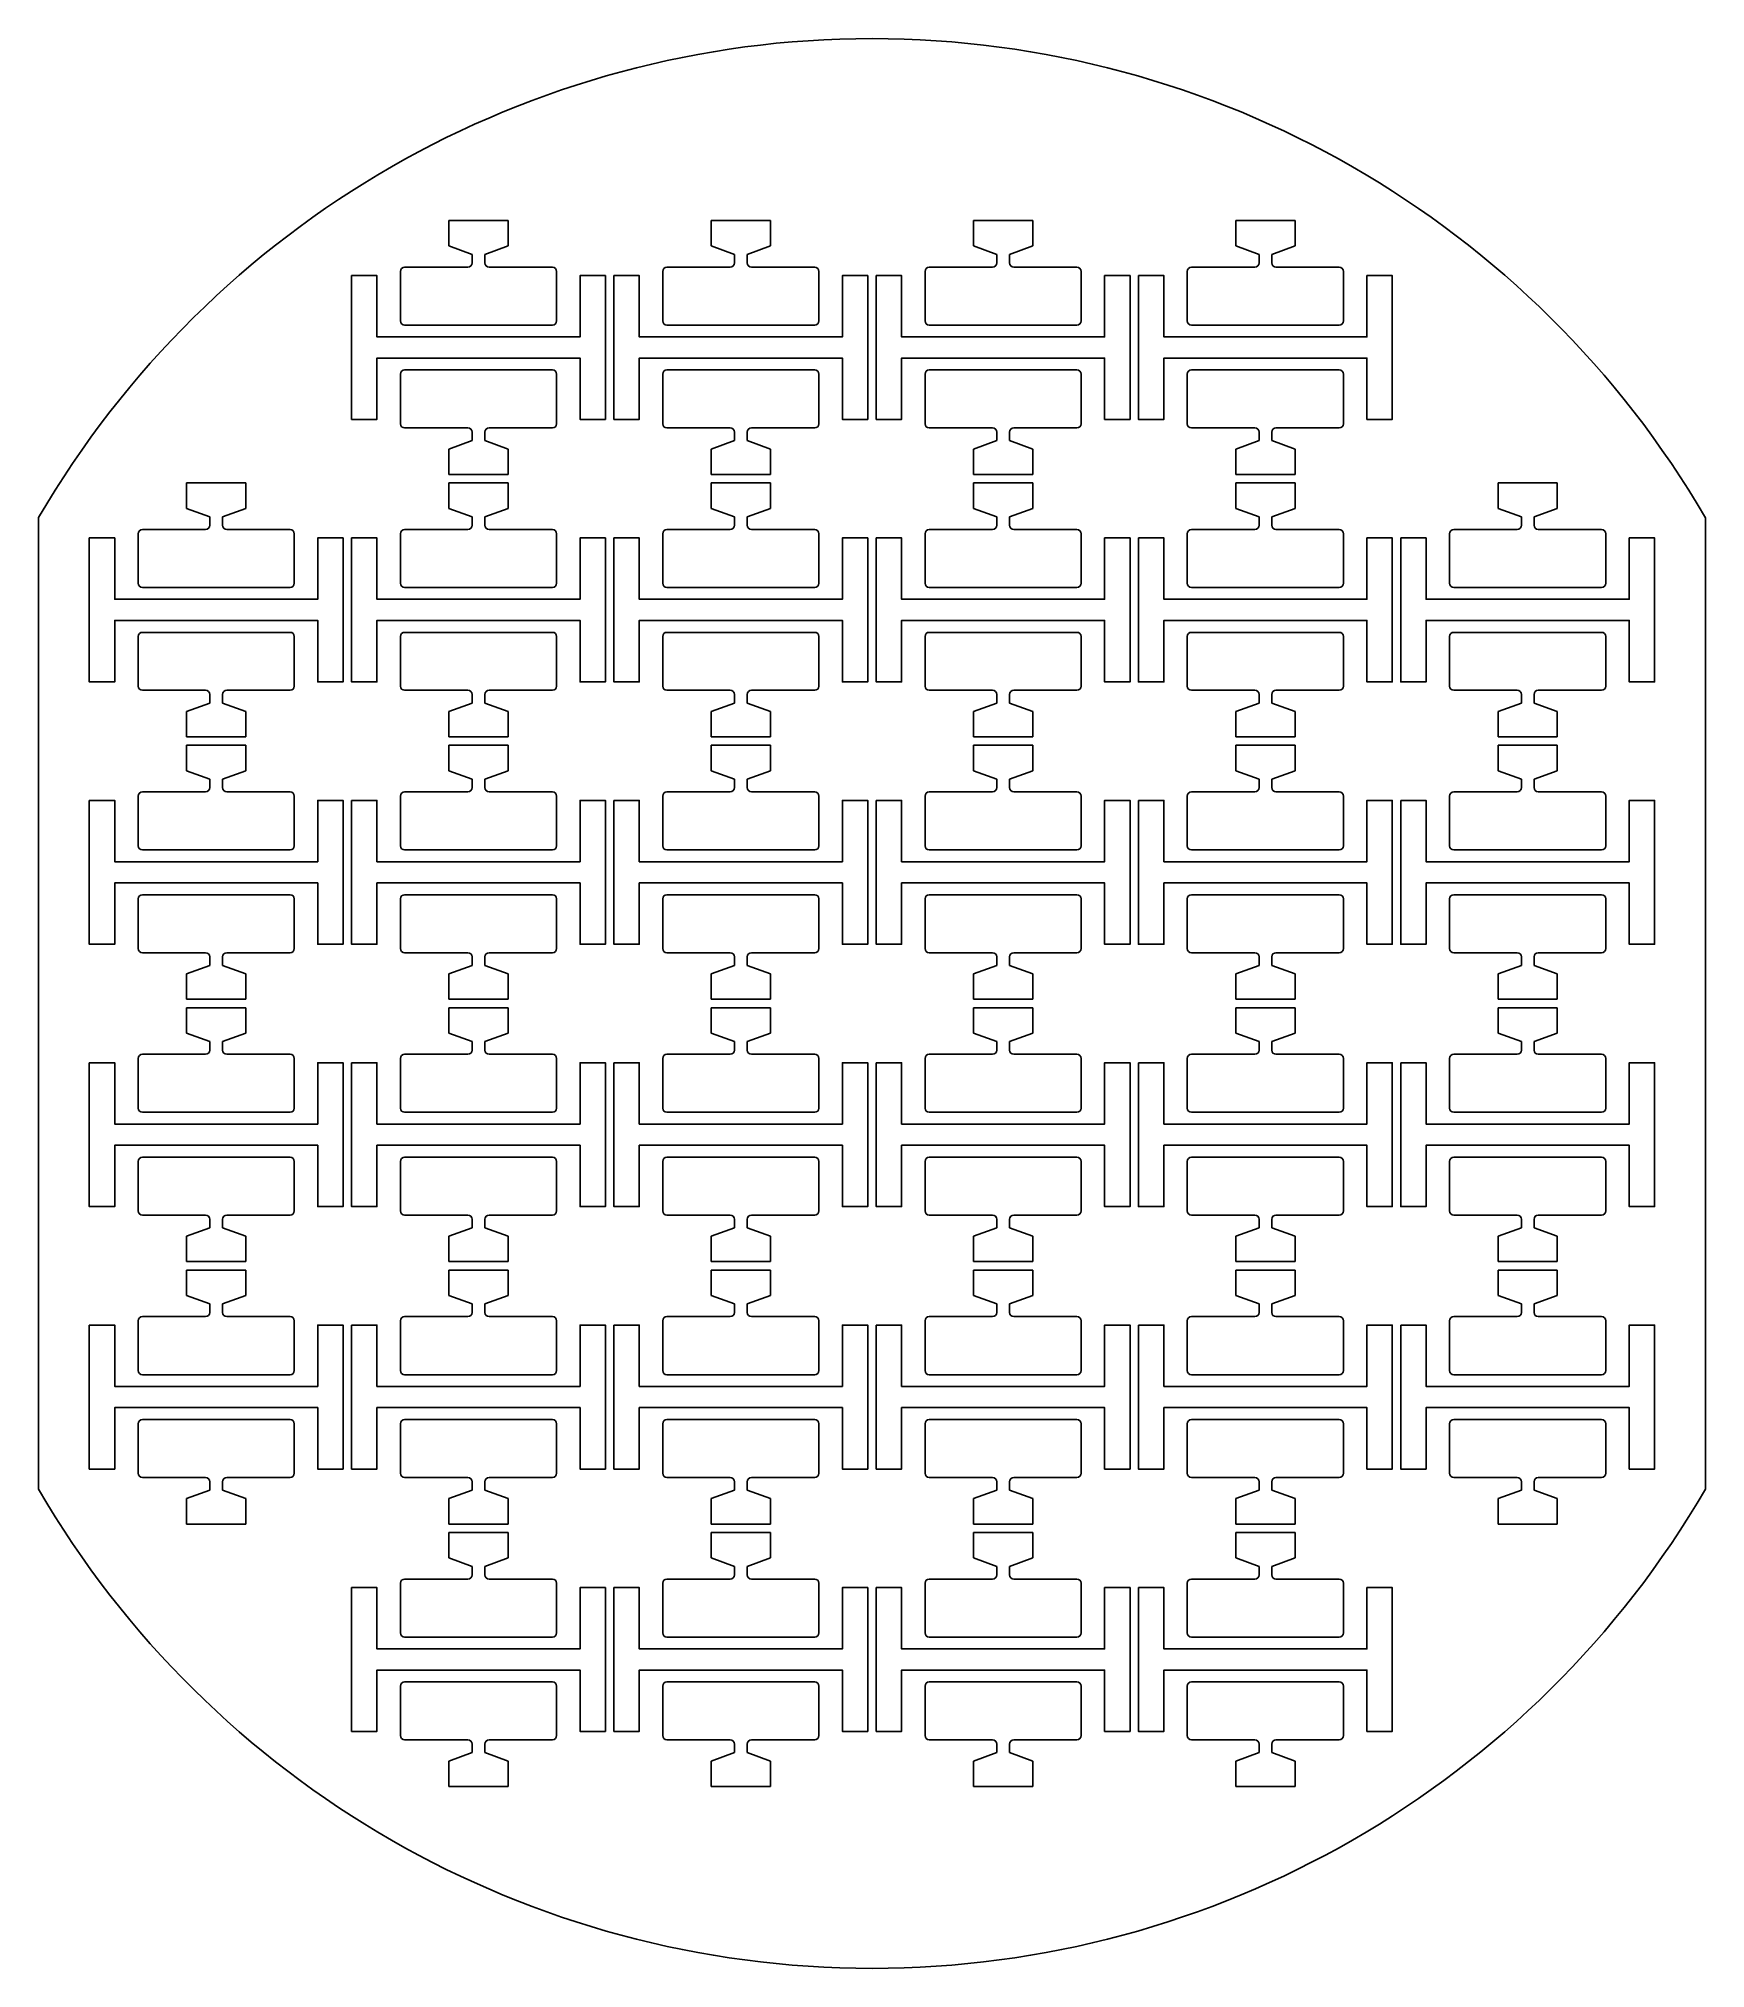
# Model space of a CAD drawing. Header units: millimetres. Extents: x 2005 to 2202, y 1694 to 1922.
import ezdxf

# ---------------------------------------------------------------- set-up
doc = ezdxf.new("R2010")
doc.units = ezdxf.units.MM
doc.layers.add('evap_stencil', color=1, linetype='Continuous')

msp = doc.modelspace()

# ---------------------------------------------------------------- linework, layer by layer
at = {"layer": 'evap_stencil'}
for p, q in [((2060.89, 1900.23), (2053.89, 1900.23)), ((2053.89, 1900.23), (2053.89, 1897.23)), ((2060.89, 1897.23), (2060.89, 1900.23)), ((2091.89, 1900.23), (2084.89, 1900.23)), ((2084.89, 1900.23), (2084.89, 1897.23)), ((2091.89, 1897.23), (2091.89, 1900.23)), ((2122.89, 1900.23), (2115.89, 1900.23)), ((2115.89, 1900.23), (2115.89, 1897.23)), ((2122.89, 1897.23), (2122.89, 1900.23)), ((2153.89, 1900.23), (2146.89, 1900.23)), ((2146.89, 1900.23), (2146.89, 1897.23)), ((2153.89, 1897.23), (2153.89, 1900.23)), ((2053.89, 1897.23), (2056.64, 1896.23)), ((2060.89, 1897.23), (2058.14, 1896.23)), ((2084.89, 1897.23), (2087.64, 1896.23)), ((2091.89, 1897.23), (2089.14, 1896.23)), ((2115.89, 1897.23), (2118.64, 1896.23)), ((2122.89, 1897.23), (2120.14, 1896.23)), ((2146.89, 1897.23), (2149.64, 1896.23)), ((2153.89, 1897.23), (2151.14, 1896.23)), ((2056.14, 1894.73), (2048.66, 1894.73)), ((2056.64, 1895.23), (2056.64, 1896.23)), ((2058.14, 1895.23), (2058.14, 1896.23)), ((2066.12, 1894.73), (2058.64, 1894.73)), ((2087.14, 1894.73), (2079.66, 1894.73)), ((2087.64, 1895.23), (2087.64, 1896.23)), ((2089.14, 1895.23), (2089.14, 1896.23)), ((2097.12, 1894.73), (2089.64, 1894.73)), ((2118.14, 1894.73), (2110.66, 1894.73)), ((2118.64, 1895.23), (2118.64, 1896.23)), ((2120.14, 1895.23), (2120.14, 1896.23)), ((2128.12, 1894.73), (2120.64, 1894.73)), ((2149.14, 1894.73), (2141.66, 1894.73)), ((2149.64, 1895.23), (2149.64, 1896.23)), ((2151.14, 1895.23), (2151.14, 1896.23)), ((2159.12, 1894.73), (2151.64, 1894.73)), ((2048.16, 1894.23), (2048.16, 1888.37)), ((2066.62, 1894.23), (2066.62, 1888.37)), ((2079.16, 1894.23), (2079.16, 1888.37)), ((2097.62, 1894.23), (2097.62, 1888.37)), ((2110.16, 1894.23), (2110.16, 1888.37)), ((2128.62, 1894.23), (2128.62, 1888.37)), ((2141.16, 1894.23), (2141.16, 1888.37)), ((2159.62, 1894.23), (2159.62, 1888.37)), ((2066.12, 1887.87), (2048.66, 1887.87)), ((2097.12, 1887.87), (2079.66, 1887.87)), ((2128.12, 1887.87), (2110.66, 1887.87)), ((2159.12, 1887.87), (2141.66, 1887.87)), ((2048.16, 1876.23), (2048.16, 1882.08)), ((2048.66, 1882.58), (2066.12, 1882.58)), ((2066.62, 1876.23), (2066.62, 1882.08)), ((2079.16, 1876.23), (2079.16, 1882.08)), ((2079.66, 1882.58), (2097.12, 1882.58)), ((2097.62, 1876.23), (2097.62, 1882.08)), ((2110.16, 1876.23), (2110.16, 1882.08)), ((2110.66, 1882.58), (2128.12, 1882.58)), ((2128.62, 1876.23), (2128.62, 1882.08)), ((2141.16, 1876.23), (2141.16, 1882.08)), ((2141.66, 1882.58), (2159.12, 1882.58)), ((2159.62, 1876.23), (2159.62, 1882.08)), ((2048.66, 1875.73), (2056.14, 1875.73)), ((2053.89, 1873.23), (2056.64, 1874.23)), ((2056.64, 1875.23), (2056.64, 1874.23)), ((2058.14, 1875.23), (2058.14, 1874.23)), ((2060.89, 1873.23), (2058.14, 1874.23)), ((2058.64, 1875.73), (2066.12, 1875.73)), ((2079.66, 1875.73), (2087.14, 1875.73)), ((2084.89, 1873.23), (2087.64, 1874.23)), ((2087.64, 1875.23), (2087.64, 1874.23)), ((2089.14, 1875.23), (2089.14, 1874.23)), ((2091.89, 1873.23), (2089.14, 1874.23)), ((2089.64, 1875.73), (2097.12, 1875.73)), ((2110.66, 1875.73), (2118.14, 1875.73)), ((2115.89, 1873.23), (2118.64, 1874.23)), ((2118.64, 1875.23), (2118.64, 1874.23)), ((2120.14, 1875.23), (2120.14, 1874.23)), ((2122.89, 1873.23), (2120.14, 1874.23)), ((2120.64, 1875.73), (2128.12, 1875.73)), ((2141.66, 1875.73), (2149.14, 1875.73)), ((2146.89, 1873.23), (2149.64, 1874.23)), ((2149.64, 1875.23), (2149.64, 1874.23)), ((2151.14, 1875.23), (2151.14, 1874.23)), ((2153.89, 1873.23), (2151.14, 1874.23)), ((2151.64, 1875.73), (2159.12, 1875.73)), ((2053.89, 1870.23), (2053.89, 1873.23)), ((2060.89, 1873.23), (2060.89, 1870.23)), ((2084.89, 1870.23), (2084.89, 1873.23)), ((2091.89, 1873.23), (2091.89, 1870.23)), ((2115.89, 1870.23), (2115.89, 1873.23)), ((2122.89, 1873.23), (2122.89, 1870.23)), ((2146.89, 1870.23), (2146.89, 1873.23)), ((2153.89, 1873.23), (2153.89, 1870.23)), ((2060.89, 1870.23), (2053.89, 1870.23)), ((2091.89, 1870.23), (2084.89, 1870.23)), ((2122.89, 1870.23), (2115.89, 1870.23)), ((2153.89, 1870.23), (2146.89, 1870.23)), ((2029.89, 1869.23), (2022.89, 1869.23)), ((2022.89, 1869.23), (2022.89, 1866.23)), ((2029.89, 1866.23), (2029.89, 1869.23)), ((2060.89, 1869.23), (2053.89, 1869.23)), ((2053.89, 1869.23), (2053.89, 1866.23)), ((2060.89, 1866.23), (2060.89, 1869.23)), ((2091.89, 1869.23), (2084.89, 1869.23)), ((2084.89, 1869.23), (2084.89, 1866.23)), ((2091.89, 1866.23), (2091.89, 1869.23)), ((2122.89, 1869.23), (2115.89, 1869.23)), ((2115.89, 1869.23), (2115.89, 1866.23)), ((2122.89, 1866.23), (2122.89, 1869.23)), ((2153.89, 1869.23), (2146.89, 1869.23)), ((2146.89, 1869.23), (2146.89, 1866.23)), ((2153.89, 1866.23), (2153.89, 1869.23)), ((2184.89, 1869.23), (2177.89, 1869.23)), ((2177.89, 1869.23), (2177.89, 1866.23)), ((2184.89, 1866.23), (2184.89, 1869.23)), ((2005.39, 1750.33), (2005.39, 1865.13)), ((2022.89, 1866.23), (2025.64, 1865.23)), ((2025.64, 1864.23), (2025.64, 1865.23)), ((2029.89, 1866.23), (2027.14, 1865.23)), ((2027.14, 1864.23), (2027.14, 1865.23)), ((2053.89, 1866.23), (2056.64, 1865.23)), ((2056.64, 1864.23), (2056.64, 1865.23)), ((2060.89, 1866.23), (2058.14, 1865.23)), ((2058.14, 1864.23), (2058.14, 1865.23)), ((2084.89, 1866.23), (2087.64, 1865.23)), ((2087.64, 1864.23), (2087.64, 1865.23)), ((2091.89, 1866.23), (2089.14, 1865.23)), ((2089.14, 1864.23), (2089.14, 1865.23)), ((2115.89, 1866.23), (2118.64, 1865.23)), ((2118.64, 1864.23), (2118.64, 1865.23)), ((2122.89, 1866.23), (2120.14, 1865.23)), ((2120.14, 1864.23), (2120.14, 1865.23)), ((2146.89, 1866.23), (2149.64, 1865.23)), ((2149.64, 1864.23), (2149.64, 1865.23)), ((2153.89, 1866.23), (2151.14, 1865.23)), ((2151.14, 1864.23), (2151.14, 1865.23)), ((2177.89, 1866.23), (2180.64, 1865.23)), ((2180.64, 1864.23), (2180.64, 1865.23)), ((2184.89, 1866.23), (2182.14, 1865.23)), ((2182.14, 1864.23), (2182.14, 1865.23)), ((2202.39, 1865.11), (2202.39, 1750.34)), ((2017.16, 1863.23), (2017.16, 1857.37)), ((2025.14, 1863.73), (2017.66, 1863.73)), ((2035.12, 1863.73), (2027.64, 1863.73)), ((2035.62, 1863.23), (2035.62, 1857.37)), ((2048.16, 1863.23), (2048.16, 1857.37)), ((2056.14, 1863.73), (2048.66, 1863.73)), ((2066.12, 1863.73), (2058.64, 1863.73)), ((2066.62, 1863.23), (2066.62, 1857.37)), ((2079.16, 1863.23), (2079.16, 1857.37)), ((2087.14, 1863.73), (2079.66, 1863.73)), ((2097.12, 1863.73), (2089.64, 1863.73)), ((2097.62, 1863.23), (2097.62, 1857.37)), ((2110.16, 1863.23), (2110.16, 1857.37)), ((2118.14, 1863.73), (2110.66, 1863.73)), ((2128.12, 1863.73), (2120.64, 1863.73)), ((2128.62, 1863.23), (2128.62, 1857.37)), ((2141.16, 1863.23), (2141.16, 1857.37)), ((2149.14, 1863.73), (2141.66, 1863.73)), ((2159.12, 1863.73), (2151.64, 1863.73)), ((2159.62, 1863.23), (2159.62, 1857.37)), ((2172.16, 1863.23), (2172.16, 1857.37)), ((2180.14, 1863.73), (2172.66, 1863.73)), ((2190.12, 1863.73), (2182.64, 1863.73)), ((2190.62, 1863.23), (2190.62, 1857.37)), ((2035.12, 1856.87), (2017.66, 1856.87)), ((2066.12, 1856.87), (2048.66, 1856.87)), ((2097.12, 1856.87), (2079.66, 1856.87)), ((2128.12, 1856.87), (2110.66, 1856.87)), ((2159.12, 1856.87), (2141.66, 1856.87)), ((2190.12, 1856.87), (2172.66, 1856.87)), ((2017.66, 1851.58), (2035.12, 1851.58)), ((2048.66, 1851.58), (2066.12, 1851.58)), ((2079.66, 1851.58), (2097.12, 1851.58)), ((2110.66, 1851.58), (2128.12, 1851.58)), ((2141.66, 1851.58), (2159.12, 1851.58)), ((2172.66, 1851.58), (2190.12, 1851.58)), ((2017.16, 1845.23), (2017.16, 1851.08)), ((2035.62, 1845.23), (2035.62, 1851.08)), ((2048.16, 1845.23), (2048.16, 1851.08)), ((2066.62, 1845.23), (2066.62, 1851.08)), ((2079.16, 1845.23), (2079.16, 1851.08)), ((2097.62, 1845.23), (2097.62, 1851.08)), ((2110.16, 1845.23), (2110.16, 1851.08)), ((2128.62, 1845.23), (2128.62, 1851.08)), ((2141.16, 1845.23), (2141.16, 1851.08)), ((2159.62, 1845.23), (2159.62, 1851.08)), ((2172.16, 1845.23), (2172.16, 1851.08)), ((2190.62, 1845.23), (2190.62, 1851.08)), ((2017.66, 1844.73), (2025.14, 1844.73)), ((2027.64, 1844.73), (2035.12, 1844.73)), ((2048.66, 1844.73), (2056.14, 1844.73)), ((2058.64, 1844.73), (2066.12, 1844.73)), ((2079.66, 1844.73), (2087.14, 1844.73)), ((2089.64, 1844.73), (2097.12, 1844.73)), ((2110.66, 1844.73), (2118.14, 1844.73)), ((2120.64, 1844.73), (2128.12, 1844.73)), ((2141.66, 1844.73), (2149.14, 1844.73)), ((2151.64, 1844.73), (2159.12, 1844.73)), ((2172.66, 1844.73), (2180.14, 1844.73)), ((2182.64, 1844.73), (2190.12, 1844.73)), ((2022.89, 1842.23), (2025.64, 1843.23)), ((2025.64, 1844.23), (2025.64, 1843.23)), ((2027.14, 1844.23), (2027.14, 1843.23)), ((2029.89, 1842.23), (2027.14, 1843.23)), ((2053.89, 1842.23), (2056.64, 1843.23)), ((2056.64, 1844.23), (2056.64, 1843.23)), ((2058.14, 1844.23), (2058.14, 1843.23)), ((2060.89, 1842.23), (2058.14, 1843.23)), ((2084.89, 1842.23), (2087.64, 1843.23)), ((2087.64, 1844.23), (2087.64, 1843.23)), ((2089.14, 1844.23), (2089.14, 1843.23)), ((2091.89, 1842.23), (2089.14, 1843.23)), ((2115.89, 1842.23), (2118.64, 1843.23)), ((2118.64, 1844.23), (2118.64, 1843.23)), ((2120.14, 1844.23), (2120.14, 1843.23)), ((2122.89, 1842.23), (2120.14, 1843.23)), ((2146.89, 1842.23), (2149.64, 1843.23)), ((2149.64, 1844.23), (2149.64, 1843.23)), ((2151.14, 1844.23), (2151.14, 1843.23)), ((2153.89, 1842.23), (2151.14, 1843.23)), ((2177.89, 1842.23), (2180.64, 1843.23)), ((2180.64, 1844.23), (2180.64, 1843.23)), ((2182.14, 1844.23), (2182.14, 1843.23)), ((2184.89, 1842.23), (2182.14, 1843.23)), ((2022.89, 1839.23), (2022.89, 1842.23)), ((2029.89, 1842.23), (2029.89, 1839.23)), ((2053.89, 1839.23), (2053.89, 1842.23)), ((2060.89, 1842.23), (2060.89, 1839.23)), ((2084.89, 1839.23), (2084.89, 1842.23)), ((2091.89, 1842.23), (2091.89, 1839.23)), ((2115.89, 1839.23), (2115.89, 1842.23)), ((2122.89, 1842.23), (2122.89, 1839.23)), ((2146.89, 1839.23), (2146.89, 1842.23)), ((2153.89, 1842.23), (2153.89, 1839.23)), ((2177.89, 1839.23), (2177.89, 1842.23)), ((2184.89, 1842.23), (2184.89, 1839.23)), ((2029.89, 1839.23), (2022.89, 1839.23)), ((2029.89, 1838.23), (2022.89, 1838.23)), ((2022.89, 1838.23), (2022.89, 1835.23)), ((2029.89, 1835.23), (2029.89, 1838.23)), ((2060.89, 1839.23), (2053.89, 1839.23)), ((2060.89, 1838.23), (2053.89, 1838.23)), ((2053.89, 1838.23), (2053.89, 1835.23)), ((2060.89, 1835.23), (2060.89, 1838.23)), ((2091.89, 1839.23), (2084.89, 1839.23)), ((2091.89, 1838.23), (2084.89, 1838.23)), ((2084.89, 1838.23), (2084.89, 1835.23)), ((2091.89, 1835.23), (2091.89, 1838.23)), ((2122.89, 1839.23), (2115.89, 1839.23)), ((2122.89, 1838.23), (2115.89, 1838.23)), ((2115.89, 1838.23), (2115.89, 1835.23)), ((2122.89, 1835.23), (2122.89, 1838.23)), ((2153.89, 1839.23), (2146.89, 1839.23)), ((2153.89, 1838.23), (2146.89, 1838.23)), ((2146.89, 1838.23), (2146.89, 1835.23)), ((2153.89, 1835.23), (2153.89, 1838.23)), ((2184.89, 1839.23), (2177.89, 1839.23)), ((2184.89, 1838.23), (2177.89, 1838.23)), ((2177.89, 1838.23), (2177.89, 1835.23)), ((2184.89, 1835.23), (2184.89, 1838.23)), ((2022.89, 1835.23), (2025.64, 1834.23)), ((2025.64, 1833.23), (2025.64, 1834.23)), ((2029.89, 1835.23), (2027.14, 1834.23)), ((2027.14, 1833.23), (2027.14, 1834.23)), ((2053.89, 1835.23), (2056.64, 1834.23)), ((2056.64, 1833.23), (2056.64, 1834.23)), ((2060.89, 1835.23), (2058.14, 1834.23)), ((2058.14, 1833.23), (2058.14, 1834.23)), ((2084.89, 1835.23), (2087.64, 1834.23)), ((2087.64, 1833.23), (2087.64, 1834.23)), ((2091.89, 1835.23), (2089.14, 1834.23)), ((2089.14, 1833.23), (2089.14, 1834.23)), ((2115.89, 1835.23), (2118.64, 1834.23)), ((2118.64, 1833.23), (2118.64, 1834.23)), ((2122.89, 1835.23), (2120.14, 1834.23)), ((2120.14, 1833.23), (2120.14, 1834.23)), ((2146.89, 1835.23), (2149.64, 1834.23)), ((2149.64, 1833.23), (2149.64, 1834.23)), ((2153.89, 1835.23), (2151.14, 1834.23)), ((2151.14, 1833.23), (2151.14, 1834.23)), ((2177.89, 1835.23), (2180.64, 1834.23)), ((2180.64, 1833.23), (2180.64, 1834.23)), ((2184.89, 1835.23), (2182.14, 1834.23)), ((2182.14, 1833.23), (2182.14, 1834.23)), ((2017.16, 1832.23), (2017.16, 1826.37)), ((2025.14, 1832.73), (2017.66, 1832.73)), ((2035.12, 1832.73), (2027.64, 1832.73)), ((2035.62, 1832.23), (2035.62, 1826.37)), ((2048.16, 1832.23), (2048.16, 1826.37)), ((2056.14, 1832.73), (2048.66, 1832.73)), ((2066.12, 1832.73), (2058.64, 1832.73)), ((2066.62, 1832.23), (2066.62, 1826.37)), ((2079.16, 1832.23), (2079.16, 1826.37)), ((2087.14, 1832.73), (2079.66, 1832.73)), ((2097.12, 1832.73), (2089.64, 1832.73)), ((2097.62, 1832.23), (2097.62, 1826.37)), ((2110.16, 1832.23), (2110.16, 1826.37)), ((2118.14, 1832.73), (2110.66, 1832.73)), ((2128.12, 1832.73), (2120.64, 1832.73)), ((2128.62, 1832.23), (2128.62, 1826.37)), ((2141.16, 1832.23), (2141.16, 1826.37)), ((2149.14, 1832.73), (2141.66, 1832.73)), ((2159.12, 1832.73), (2151.64, 1832.73)), ((2159.62, 1832.23), (2159.62, 1826.37)), ((2172.16, 1832.23), (2172.16, 1826.37)), ((2180.14, 1832.73), (2172.66, 1832.73)), ((2190.12, 1832.73), (2182.64, 1832.73)), ((2190.62, 1832.23), (2190.62, 1826.37)), ((2035.12, 1825.87), (2017.66, 1825.87)), ((2066.12, 1825.87), (2048.66, 1825.87)), ((2097.12, 1825.87), (2079.66, 1825.87)), ((2128.12, 1825.87), (2110.66, 1825.87)), ((2159.12, 1825.87), (2141.66, 1825.87)), ((2190.12, 1825.87), (2172.66, 1825.87)), ((2017.16, 1814.23), (2017.16, 1820.08)), ((2017.66, 1820.58), (2035.12, 1820.58)), ((2035.62, 1814.23), (2035.62, 1820.08)), ((2048.16, 1814.23), (2048.16, 1820.08)), ((2048.66, 1820.58), (2066.12, 1820.58)), ((2066.62, 1814.23), (2066.62, 1820.08)), ((2079.16, 1814.23), (2079.16, 1820.08)), ((2079.66, 1820.58), (2097.12, 1820.58)), ((2097.62, 1814.23), (2097.62, 1820.08)), ((2110.16, 1814.23), (2110.16, 1820.08)), ((2110.66, 1820.58), (2128.12, 1820.58)), ((2128.62, 1814.23), (2128.62, 1820.08)), ((2141.16, 1814.23), (2141.16, 1820.08)), ((2141.66, 1820.58), (2159.12, 1820.58)), ((2159.62, 1814.23), (2159.62, 1820.08)), ((2172.16, 1814.23), (2172.16, 1820.08)), ((2172.66, 1820.58), (2190.12, 1820.58)), ((2190.62, 1814.23), (2190.62, 1820.08)), ((2017.66, 1813.73), (2025.14, 1813.73)), ((2025.64, 1813.23), (2025.64, 1812.23)), ((2027.14, 1813.23), (2027.14, 1812.23)), ((2027.64, 1813.73), (2035.12, 1813.73)), ((2048.66, 1813.73), (2056.14, 1813.73)), ((2056.64, 1813.23), (2056.64, 1812.23)), ((2058.14, 1813.23), (2058.14, 1812.23)), ((2058.64, 1813.73), (2066.12, 1813.73)), ((2079.66, 1813.73), (2087.14, 1813.73)), ((2087.64, 1813.23), (2087.64, 1812.23)), ((2089.14, 1813.23), (2089.14, 1812.23)), ((2089.64, 1813.73), (2097.12, 1813.73)), ((2110.66, 1813.73), (2118.14, 1813.73)), ((2118.64, 1813.23), (2118.64, 1812.23)), ((2120.14, 1813.23), (2120.14, 1812.23)), ((2120.64, 1813.73), (2128.12, 1813.73)), ((2141.66, 1813.73), (2149.14, 1813.73)), ((2149.64, 1813.23), (2149.64, 1812.23)), ((2151.14, 1813.23), (2151.14, 1812.23)), ((2151.64, 1813.73), (2159.12, 1813.73)), ((2172.66, 1813.73), (2180.14, 1813.73)), ((2180.64, 1813.23), (2180.64, 1812.23)), ((2182.14, 1813.23), (2182.14, 1812.23)), ((2182.64, 1813.73), (2190.12, 1813.73)), ((2022.89, 1811.23), (2025.64, 1812.23)), ((2022.89, 1808.23), (2022.89, 1811.23)), ((2029.89, 1811.23), (2027.14, 1812.23)), ((2029.89, 1811.23), (2029.89, 1808.23)), ((2053.89, 1811.23), (2056.64, 1812.23)), ((2053.89, 1808.23), (2053.89, 1811.23)), ((2060.89, 1811.23), (2058.14, 1812.23)), ((2060.89, 1811.23), (2060.89, 1808.23)), ((2084.89, 1811.23), (2087.64, 1812.23)), ((2084.89, 1808.23), (2084.89, 1811.23)), ((2091.89, 1811.23), (2089.14, 1812.23)), ((2091.89, 1811.23), (2091.89, 1808.23)), ((2115.89, 1811.23), (2118.64, 1812.23)), ((2115.89, 1808.23), (2115.89, 1811.23)), ((2122.89, 1811.23), (2120.14, 1812.23)), ((2122.89, 1811.23), (2122.89, 1808.23)), ((2146.89, 1811.23), (2149.64, 1812.23)), ((2146.89, 1808.23), (2146.89, 1811.23)), ((2153.89, 1811.23), (2151.14, 1812.23)), ((2153.89, 1811.23), (2153.89, 1808.23)), ((2177.89, 1811.23), (2180.64, 1812.23)), ((2177.89, 1808.23), (2177.89, 1811.23)), ((2184.89, 1811.23), (2182.14, 1812.23)), ((2184.89, 1811.23), (2184.89, 1808.23)), ((2029.89, 1808.23), (2022.89, 1808.23)), ((2060.89, 1808.23), (2053.89, 1808.23)), ((2091.89, 1808.23), (2084.89, 1808.23)), ((2122.89, 1808.23), (2115.89, 1808.23)), ((2153.89, 1808.23), (2146.89, 1808.23)), ((2184.89, 1808.23), (2177.89, 1808.23)), ((2029.89, 1807.23), (2022.89, 1807.23)), ((2022.89, 1807.23), (2022.89, 1804.23)), ((2029.89, 1804.23), (2029.89, 1807.23)), ((2060.89, 1807.23), (2053.89, 1807.23)), ((2053.89, 1807.23), (2053.89, 1804.23)), ((2060.89, 1804.23), (2060.89, 1807.23)), ((2091.89, 1807.23), (2084.89, 1807.23)), ((2084.89, 1807.23), (2084.89, 1804.23)), ((2091.89, 1804.23), (2091.89, 1807.23)), ((2122.89, 1807.23), (2115.89, 1807.23)), ((2115.89, 1807.23), (2115.89, 1804.23)), ((2122.89, 1804.23), (2122.89, 1807.23)), ((2153.89, 1807.23), (2146.89, 1807.23)), ((2146.89, 1807.23), (2146.89, 1804.23)), ((2153.89, 1804.23), (2153.89, 1807.23)), ((2184.89, 1807.23), (2177.89, 1807.23)), ((2177.89, 1807.23), (2177.89, 1804.23)), ((2184.89, 1804.23), (2184.89, 1807.23)), ((2022.89, 1804.23), (2025.64, 1803.23)), ((2029.89, 1804.23), (2027.14, 1803.23)), ((2053.89, 1804.23), (2056.64, 1803.23)), ((2060.89, 1804.23), (2058.14, 1803.23)), ((2084.89, 1804.23), (2087.64, 1803.23)), ((2091.89, 1804.23), (2089.14, 1803.23)), ((2115.89, 1804.23), (2118.64, 1803.23)), ((2122.89, 1804.23), (2120.14, 1803.23)), ((2146.89, 1804.23), (2149.64, 1803.23)), ((2153.89, 1804.23), (2151.14, 1803.23)), ((2177.89, 1804.23), (2180.64, 1803.23)), ((2184.89, 1804.23), (2182.14, 1803.23)), ((2017.16, 1801.23), (2017.16, 1795.37)), ((2025.14, 1801.73), (2017.66, 1801.73)), ((2025.64, 1802.23), (2025.64, 1803.23)), ((2027.14, 1802.23), (2027.14, 1803.23)), ((2035.12, 1801.73), (2027.64, 1801.73)), ((2035.62, 1801.23), (2035.62, 1795.37)), ((2048.16, 1801.23), (2048.16, 1795.37)), ((2056.14, 1801.73), (2048.66, 1801.73)), ((2056.64, 1802.23), (2056.64, 1803.23)), ((2058.14, 1802.23), (2058.14, 1803.23)), ((2066.12, 1801.73), (2058.64, 1801.73)), ((2066.62, 1801.23), (2066.62, 1795.37)), ((2079.16, 1801.23), (2079.16, 1795.37)), ((2087.14, 1801.73), (2079.66, 1801.73)), ((2087.64, 1802.23), (2087.64, 1803.23)), ((2089.14, 1802.23), (2089.14, 1803.23)), ((2097.12, 1801.73), (2089.64, 1801.73)), ((2097.62, 1801.23), (2097.62, 1795.37)), ((2110.16, 1801.23), (2110.16, 1795.37)), ((2118.14, 1801.73), (2110.66, 1801.73)), ((2118.64, 1802.23), (2118.64, 1803.23)), ((2120.14, 1802.23), (2120.14, 1803.23)), ((2128.12, 1801.73), (2120.64, 1801.73)), ((2128.62, 1801.23), (2128.62, 1795.37)), ((2141.16, 1801.23), (2141.16, 1795.37)), ((2149.14, 1801.73), (2141.66, 1801.73)), ((2149.64, 1802.23), (2149.64, 1803.23)), ((2151.14, 1802.23), (2151.14, 1803.23)), ((2159.12, 1801.73), (2151.64, 1801.73)), ((2159.62, 1801.23), (2159.62, 1795.37)), ((2172.16, 1801.23), (2172.16, 1795.37)), ((2180.14, 1801.73), (2172.66, 1801.73)), ((2180.64, 1802.23), (2180.64, 1803.23)), ((2182.14, 1802.23), (2182.14, 1803.23)), ((2190.12, 1801.73), (2182.64, 1801.73)), ((2190.62, 1801.23), (2190.62, 1795.37)), ((2035.12, 1794.87), (2017.66, 1794.87)), ((2066.12, 1794.87), (2048.66, 1794.87)), ((2097.12, 1794.87), (2079.66, 1794.87)), ((2128.12, 1794.87), (2110.66, 1794.87)), ((2159.12, 1794.87), (2141.66, 1794.87)), ((2190.12, 1794.87), (2172.66, 1794.87)), ((2017.16, 1783.23), (2017.16, 1789.08)), ((2017.66, 1789.58), (2035.12, 1789.58)), ((2035.62, 1783.23), (2035.62, 1789.08)), ((2048.16, 1783.23), (2048.16, 1789.08)), ((2048.66, 1789.58), (2066.12, 1789.58)), ((2066.62, 1783.23), (2066.62, 1789.08)), ((2079.16, 1783.23), (2079.16, 1789.08)), ((2079.66, 1789.58), (2097.12, 1789.58)), ((2097.62, 1783.23), (2097.62, 1789.08)), ((2110.16, 1783.23), (2110.16, 1789.08)), ((2110.66, 1789.58), (2128.12, 1789.58)), ((2128.62, 1783.23), (2128.62, 1789.08)), ((2141.16, 1783.23), (2141.16, 1789.08)), ((2141.66, 1789.58), (2159.12, 1789.58)), ((2159.62, 1783.23), (2159.62, 1789.08)), ((2172.16, 1783.23), (2172.16, 1789.08)), ((2172.66, 1789.58), (2190.12, 1789.58)), ((2190.62, 1783.23), (2190.62, 1789.08)), ((2017.66, 1782.73), (2025.14, 1782.73)), ((2022.89, 1780.23), (2025.64, 1781.23)), ((2025.64, 1782.23), (2025.64, 1781.23)), ((2027.14, 1782.23), (2027.14, 1781.23)), ((2029.89, 1780.23), (2027.14, 1781.23)), ((2027.64, 1782.73), (2035.12, 1782.73)), ((2048.66, 1782.73), (2056.14, 1782.73)), ((2053.89, 1780.23), (2056.64, 1781.23)), ((2056.64, 1782.23), (2056.64, 1781.23)), ((2058.14, 1782.23), (2058.14, 1781.23)), ((2060.89, 1780.23), (2058.14, 1781.23)), ((2058.64, 1782.73), (2066.12, 1782.73)), ((2079.66, 1782.73), (2087.14, 1782.73)), ((2084.89, 1780.23), (2087.64, 1781.23)), ((2087.64, 1782.23), (2087.64, 1781.23)), ((2089.14, 1782.23), (2089.14, 1781.23)), ((2091.89, 1780.23), (2089.14, 1781.23)), ((2089.64, 1782.73), (2097.12, 1782.73)), ((2110.66, 1782.73), (2118.14, 1782.73)), ((2115.89, 1780.23), (2118.64, 1781.23)), ((2118.64, 1782.23), (2118.64, 1781.23)), ((2120.14, 1782.23), (2120.14, 1781.23)), ((2122.89, 1780.23), (2120.14, 1781.23)), ((2120.64, 1782.73), (2128.12, 1782.73)), ((2141.66, 1782.73), (2149.14, 1782.73)), ((2146.89, 1780.23), (2149.64, 1781.23)), ((2149.64, 1782.23), (2149.64, 1781.23)), ((2151.14, 1782.23), (2151.14, 1781.23)), ((2153.89, 1780.23), (2151.14, 1781.23)), ((2151.64, 1782.73), (2159.12, 1782.73)), ((2172.66, 1782.73), (2180.14, 1782.73)), ((2177.89, 1780.23), (2180.64, 1781.23)), ((2180.64, 1782.23), (2180.64, 1781.23)), ((2182.14, 1782.23), (2182.14, 1781.23)), ((2184.89, 1780.23), (2182.14, 1781.23)), ((2182.64, 1782.73), (2190.12, 1782.73)), ((2022.89, 1777.23), (2022.89, 1780.23)), ((2029.89, 1780.23), (2029.89, 1777.23)), ((2053.89, 1777.23), (2053.89, 1780.23)), ((2060.89, 1780.23), (2060.89, 1777.23)), ((2084.89, 1777.23), (2084.89, 1780.23)), ((2091.89, 1780.23), (2091.89, 1777.23)), ((2115.89, 1777.23), (2115.89, 1780.23)), ((2122.89, 1780.23), (2122.89, 1777.23)), ((2146.89, 1777.23), (2146.89, 1780.23)), ((2153.89, 1780.23), (2153.89, 1777.23)), ((2177.89, 1777.23), (2177.89, 1780.23)), ((2184.89, 1780.23), (2184.89, 1777.23)), ((2029.89, 1777.23), (2022.89, 1777.23)), ((2029.89, 1776.23), (2022.89, 1776.23)), ((2022.89, 1776.23), (2022.89, 1773.23)), ((2029.89, 1773.23), (2029.89, 1776.23)), ((2060.89, 1777.23), (2053.89, 1777.23)), ((2060.89, 1776.23), (2053.89, 1776.23)), ((2053.89, 1776.23), (2053.89, 1773.23)), ((2060.89, 1773.23), (2060.89, 1776.23)), ((2091.89, 1777.23), (2084.89, 1777.23)), ((2091.89, 1776.23), (2084.89, 1776.23)), ((2084.89, 1776.23), (2084.89, 1773.23)), ((2091.89, 1773.23), (2091.89, 1776.23)), ((2122.89, 1777.23), (2115.89, 1777.23)), ((2122.89, 1776.23), (2115.89, 1776.23)), ((2115.89, 1776.23), (2115.89, 1773.23)), ((2122.89, 1773.23), (2122.89, 1776.23)), ((2153.89, 1777.23), (2146.89, 1777.23)), ((2153.89, 1776.23), (2146.89, 1776.23)), ((2146.89, 1776.23), (2146.89, 1773.23)), ((2153.89, 1773.23), (2153.89, 1776.23)), ((2184.89, 1777.23), (2177.89, 1777.23)), ((2184.89, 1776.23), (2177.89, 1776.23)), ((2177.89, 1776.23), (2177.89, 1773.23)), ((2184.89, 1773.23), (2184.89, 1776.23)), ((2022.89, 1773.23), (2025.64, 1772.23)), ((2025.64, 1771.23), (2025.64, 1772.23)), ((2029.89, 1773.23), (2027.14, 1772.23)), ((2027.14, 1771.23), (2027.14, 1772.23)), ((2053.89, 1773.23), (2056.64, 1772.23)), ((2056.64, 1771.23), (2056.64, 1772.23)), ((2060.89, 1773.23), (2058.14, 1772.23)), ((2058.14, 1771.23), (2058.14, 1772.23)), ((2084.89, 1773.23), (2087.64, 1772.23)), ((2087.64, 1771.23), (2087.64, 1772.23)), ((2091.89, 1773.23), (2089.14, 1772.23)), ((2089.14, 1771.23), (2089.14, 1772.23)), ((2115.89, 1773.23), (2118.64, 1772.23)), ((2118.64, 1771.23), (2118.64, 1772.23)), ((2122.89, 1773.23), (2120.14, 1772.23)), ((2120.14, 1771.23), (2120.14, 1772.23)), ((2146.89, 1773.23), (2149.64, 1772.23)), ((2149.64, 1771.23), (2149.64, 1772.23)), ((2153.89, 1773.23), (2151.14, 1772.23)), ((2151.14, 1771.23), (2151.14, 1772.23)), ((2177.89, 1773.23), (2180.64, 1772.23)), ((2180.64, 1771.23), (2180.64, 1772.23)), ((2184.89, 1773.23), (2182.14, 1772.23)), ((2182.14, 1771.23), (2182.14, 1772.23)), ((2017.16, 1770.23), (2017.16, 1764.37)), ((2025.14, 1770.73), (2017.66, 1770.73)), ((2035.12, 1770.73), (2027.64, 1770.73)), ((2035.62, 1770.23), (2035.62, 1764.37)), ((2048.16, 1770.23), (2048.16, 1764.37)), ((2056.14, 1770.73), (2048.66, 1770.73)), ((2066.12, 1770.73), (2058.64, 1770.73)), ((2066.62, 1770.23), (2066.62, 1764.37)), ((2079.16, 1770.23), (2079.16, 1764.37)), ((2087.14, 1770.73), (2079.66, 1770.73)), ((2097.12, 1770.73), (2089.64, 1770.73)), ((2097.62, 1770.23), (2097.62, 1764.37)), ((2110.16, 1770.23), (2110.16, 1764.37)), ((2118.14, 1770.73), (2110.66, 1770.73)), ((2128.12, 1770.73), (2120.64, 1770.73)), ((2128.62, 1770.23), (2128.62, 1764.37)), ((2141.16, 1770.23), (2141.16, 1764.37)), ((2149.14, 1770.73), (2141.66, 1770.73)), ((2159.12, 1770.73), (2151.64, 1770.73)), ((2159.62, 1770.23), (2159.62, 1764.37)), ((2172.16, 1770.23), (2172.16, 1764.37)), ((2180.14, 1770.73), (2172.66, 1770.73)), ((2190.12, 1770.73), (2182.64, 1770.73)), ((2190.62, 1770.23), (2190.62, 1764.37)), ((2035.12, 1763.87), (2017.66, 1763.87)), ((2066.12, 1763.87), (2048.66, 1763.87)), ((2097.12, 1763.87), (2079.66, 1763.87)), ((2128.12, 1763.87), (2110.66, 1763.87)), ((2159.12, 1763.87), (2141.66, 1763.87)), ((2190.12, 1763.87), (2172.66, 1763.87)), ((2017.16, 1752.23), (2017.16, 1758.08)), ((2017.66, 1758.58), (2035.12, 1758.58)), ((2035.62, 1752.23), (2035.62, 1758.08)), ((2048.16, 1752.23), (2048.16, 1758.08)), ((2048.66, 1758.58), (2066.12, 1758.58)), ((2066.62, 1752.23), (2066.62, 1758.08)), ((2079.16, 1752.23), (2079.16, 1758.08)), ((2079.66, 1758.58), (2097.12, 1758.58)), ((2097.62, 1752.23), (2097.62, 1758.08)), ((2110.16, 1752.23), (2110.16, 1758.08)), ((2110.66, 1758.58), (2128.12, 1758.58)), ((2128.62, 1752.23), (2128.62, 1758.08)), ((2141.16, 1752.23), (2141.16, 1758.08)), ((2141.66, 1758.58), (2159.12, 1758.58)), ((2159.62, 1752.23), (2159.62, 1758.08)), ((2172.16, 1752.23), (2172.16, 1758.08)), ((2172.66, 1758.58), (2190.12, 1758.58)), ((2190.62, 1752.23), (2190.62, 1758.08)), ((2017.66, 1751.73), (2025.14, 1751.73)), ((2025.64, 1751.23), (2025.64, 1750.23)), ((2027.14, 1751.23), (2027.14, 1750.23)), ((2027.64, 1751.73), (2035.12, 1751.73)), ((2048.66, 1751.73), (2056.14, 1751.73)), ((2056.64, 1751.23), (2056.64, 1750.23)), ((2058.14, 1751.23), (2058.14, 1750.23)), ((2058.64, 1751.73), (2066.12, 1751.73)), ((2079.66, 1751.73), (2087.14, 1751.73)), ((2087.64, 1751.23), (2087.64, 1750.23)), ((2089.14, 1751.23), (2089.14, 1750.23)), ((2089.64, 1751.73), (2097.12, 1751.73)), ((2110.66, 1751.73), (2118.14, 1751.73)), ((2118.64, 1751.23), (2118.64, 1750.23)), ((2120.14, 1751.23), (2120.14, 1750.23)), ((2120.64, 1751.73), (2128.12, 1751.73)), ((2141.66, 1751.73), (2149.14, 1751.73)), ((2149.64, 1751.23), (2149.64, 1750.23)), ((2151.14, 1751.23), (2151.14, 1750.23)), ((2151.64, 1751.73), (2159.12, 1751.73)), ((2172.66, 1751.73), (2180.14, 1751.73)), ((2180.64, 1751.23), (2180.64, 1750.23)), ((2182.14, 1751.23), (2182.14, 1750.23)), ((2182.64, 1751.73), (2190.12, 1751.73)), ((2022.89, 1749.23), (2025.64, 1750.23)), ((2022.89, 1746.23), (2022.89, 1749.23)), ((2029.89, 1749.23), (2027.14, 1750.23)), ((2029.89, 1749.23), (2029.89, 1746.23)), ((2053.89, 1749.23), (2056.64, 1750.23)), ((2053.89, 1746.23), (2053.89, 1749.23)), ((2060.89, 1749.23), (2058.14, 1750.23)), ((2060.89, 1749.23), (2060.89, 1746.23)), ((2084.89, 1749.23), (2087.64, 1750.23)), ((2084.89, 1746.23), (2084.89, 1749.23)), ((2091.89, 1749.23), (2089.14, 1750.23)), ((2091.89, 1749.23), (2091.89, 1746.23)), ((2115.89, 1749.23), (2118.64, 1750.23)), ((2115.89, 1746.23), (2115.89, 1749.23)), ((2122.89, 1749.23), (2120.14, 1750.23)), ((2122.89, 1749.23), (2122.89, 1746.23)), ((2146.89, 1749.23), (2149.64, 1750.23)), ((2146.89, 1746.23), (2146.89, 1749.23)), ((2153.89, 1749.23), (2151.14, 1750.23)), ((2153.89, 1749.23), (2153.89, 1746.23)), ((2177.89, 1749.23), (2180.64, 1750.23)), ((2177.89, 1746.23), (2177.89, 1749.23)), ((2184.89, 1749.23), (2182.14, 1750.23)), ((2184.89, 1749.23), (2184.89, 1746.23)), ((2029.89, 1746.23), (2022.89, 1746.23)), ((2060.89, 1746.23), (2053.89, 1746.23)), ((2060.89, 1745.23), (2053.89, 1745.23)), ((2053.89, 1745.23), (2053.89, 1742.23)), ((2060.89, 1742.23), (2060.89, 1745.23)), ((2091.89, 1746.23), (2084.89, 1746.23)), ((2091.89, 1745.23), (2084.89, 1745.23)), ((2084.89, 1745.23), (2084.89, 1742.23)), ((2091.89, 1742.23), (2091.89, 1745.23)), ((2122.89, 1746.23), (2115.89, 1746.23)), ((2122.89, 1745.23), (2115.89, 1745.23)), ((2115.89, 1745.23), (2115.89, 1742.23)), ((2122.89, 1742.23), (2122.89, 1745.23)), ((2153.89, 1746.23), (2146.89, 1746.23)), ((2153.89, 1745.23), (2146.89, 1745.23)), ((2146.89, 1745.23), (2146.89, 1742.23)), ((2153.89, 1742.23), (2153.89, 1745.23)), ((2184.89, 1746.23), (2177.89, 1746.23)), ((2053.89, 1742.23), (2056.64, 1741.23)), ((2060.89, 1742.23), (2058.14, 1741.23)), ((2084.89, 1742.23), (2087.64, 1741.23)), ((2091.89, 1742.23), (2089.14, 1741.23)), ((2115.89, 1742.23), (2118.64, 1741.23)), ((2122.89, 1742.23), (2120.14, 1741.23)), ((2146.89, 1742.23), (2149.64, 1741.23)), ((2153.89, 1742.23), (2151.14, 1741.23)), ((2056.14, 1739.73), (2048.66, 1739.73)), ((2056.64, 1740.23), (2056.64, 1741.23)), ((2058.14, 1740.23), (2058.14, 1741.23)), ((2066.12, 1739.73), (2058.64, 1739.73)), ((2087.14, 1739.73), (2079.66, 1739.73)), ((2087.64, 1740.23), (2087.64, 1741.23)), ((2089.14, 1740.23), (2089.14, 1741.23)), ((2097.12, 1739.73), (2089.64, 1739.73)), ((2118.14, 1739.73), (2110.66, 1739.73)), ((2118.64, 1740.23), (2118.64, 1741.23)), ((2120.14, 1740.23), (2120.14, 1741.23)), ((2128.12, 1739.73), (2120.64, 1739.73)), ((2149.14, 1739.73), (2141.66, 1739.73)), ((2149.64, 1740.23), (2149.64, 1741.23)), ((2151.14, 1740.23), (2151.14, 1741.23)), ((2159.12, 1739.73), (2151.64, 1739.73)), ((2048.16, 1739.23), (2048.16, 1733.37)), ((2066.62, 1739.23), (2066.62, 1733.37)), ((2079.16, 1739.23), (2079.16, 1733.37)), ((2097.62, 1739.23), (2097.62, 1733.37)), ((2110.16, 1739.23), (2110.16, 1733.37)), ((2128.62, 1739.23), (2128.62, 1733.37)), ((2141.16, 1739.23), (2141.16, 1733.37)), ((2159.62, 1739.23), (2159.62, 1733.37)), ((2066.12, 1732.87), (2048.66, 1732.87)), ((2097.12, 1732.87), (2079.66, 1732.87)), ((2128.12, 1732.87), (2110.66, 1732.87)), ((2159.12, 1732.87), (2141.66, 1732.87)), ((2048.16, 1721.23), (2048.16, 1727.08)), ((2048.66, 1727.58), (2066.12, 1727.58)), ((2066.62, 1721.23), (2066.62, 1727.08)), ((2079.16, 1721.23), (2079.16, 1727.08)), ((2079.66, 1727.58), (2097.12, 1727.58)), ((2097.62, 1721.23), (2097.62, 1727.08)), ((2110.16, 1721.23), (2110.16, 1727.08)), ((2110.66, 1727.58), (2128.12, 1727.58)), ((2128.62, 1721.23), (2128.62, 1727.08)), ((2141.16, 1721.23), (2141.16, 1727.08)), ((2141.66, 1727.58), (2159.12, 1727.58)), ((2159.62, 1721.23), (2159.62, 1727.08)), ((2048.66, 1720.73), (2056.14, 1720.73)), ((2053.89, 1718.23), (2056.64, 1719.23)), ((2056.64, 1720.23), (2056.64, 1719.23)), ((2058.14, 1720.23), (2058.14, 1719.23)), ((2060.89, 1718.23), (2058.14, 1719.23)), ((2058.64, 1720.73), (2066.12, 1720.73)), ((2079.66, 1720.73), (2087.14, 1720.73)), ((2084.89, 1718.23), (2087.64, 1719.23)), ((2087.64, 1720.23), (2087.64, 1719.23)), ((2089.14, 1720.23), (2089.14, 1719.23)), ((2091.89, 1718.23), (2089.14, 1719.23)), ((2089.64, 1720.73), (2097.12, 1720.73)), ((2110.66, 1720.73), (2118.14, 1720.73)), ((2115.89, 1718.23), (2118.64, 1719.23)), ((2118.64, 1720.23), (2118.64, 1719.23)), ((2120.14, 1720.23), (2120.14, 1719.23)), ((2122.89, 1718.23), (2120.14, 1719.23)), ((2120.64, 1720.73), (2128.12, 1720.73)), ((2141.66, 1720.73), (2149.14, 1720.73)), ((2146.89, 1718.23), (2149.64, 1719.23)), ((2149.64, 1720.23), (2149.64, 1719.23)), ((2151.14, 1720.23), (2151.14, 1719.23)), ((2153.89, 1718.23), (2151.14, 1719.23)), ((2151.64, 1720.73), (2159.12, 1720.73)), ((2053.89, 1715.23), (2053.89, 1718.23)), ((2060.89, 1718.23), (2060.89, 1715.23)), ((2084.89, 1715.23), (2084.89, 1718.23)), ((2091.89, 1718.23), (2091.89, 1715.23)), ((2115.89, 1715.23), (2115.89, 1718.23)), ((2122.89, 1718.23), (2122.89, 1715.23)), ((2146.89, 1715.23), (2146.89, 1718.23)), ((2153.89, 1718.23), (2153.89, 1715.23)), ((2060.89, 1715.23), (2053.89, 1715.23)), ((2091.89, 1715.23), (2084.89, 1715.23)), ((2122.89, 1715.23), (2115.89, 1715.23)), ((2153.89, 1715.23), (2146.89, 1715.23))]:
    msp.add_line(p, q, dxfattribs=at)
for points in [[(2042.39, 1893.73), (2045.39, 1893.73), (2045.39, 1886.48), (2069.39, 1886.48), (2069.39, 1893.73), (2072.39, 1893.73), (2072.39, 1876.73), (2069.39, 1876.73), (2069.39, 1883.98), (2045.39, 1883.98), (2045.39, 1876.73), (2042.39, 1876.73), (2042.39, 1893.73)], [(2073.39, 1893.73), (2076.39, 1893.73), (2076.39, 1886.48), (2100.39, 1886.48), (2100.39, 1893.73), (2103.39, 1893.73), (2103.39, 1876.73), (2100.39, 1876.73), (2100.39, 1883.98), (2076.39, 1883.98), (2076.39, 1876.73), (2073.39, 1876.73), (2073.39, 1893.73)], [(2104.39, 1893.73), (2107.39, 1893.73), (2107.39, 1886.48), (2131.39, 1886.48), (2131.39, 1893.73), (2134.39, 1893.73), (2134.39, 1876.73), (2131.39, 1876.73), (2131.39, 1883.98), (2107.39, 1883.98), (2107.39, 1876.73), (2104.39, 1876.73), (2104.39, 1893.73)], [(2135.39, 1893.73), (2138.39, 1893.73), (2138.39, 1886.48), (2162.39, 1886.48), (2162.39, 1893.73), (2165.39, 1893.73), (2165.39, 1876.73), (2162.39, 1876.73), (2162.39, 1883.98), (2138.39, 1883.98), (2138.39, 1876.73), (2135.39, 1876.73), (2135.39, 1893.73)], [(2011.39, 1862.73), (2014.39, 1862.73), (2014.39, 1855.48), (2038.39, 1855.48), (2038.39, 1862.73), (2041.39, 1862.73), (2041.39, 1845.73), (2038.39, 1845.73), (2038.39, 1852.98), (2014.39, 1852.98), (2014.39, 1845.73), (2011.39, 1845.73), (2011.39, 1862.73)], [(2042.39, 1862.73), (2045.39, 1862.73), (2045.39, 1855.48), (2069.39, 1855.48), (2069.39, 1862.73), (2072.39, 1862.73), (2072.39, 1845.73), (2069.39, 1845.73), (2069.39, 1852.98), (2045.39, 1852.98), (2045.39, 1845.73), (2042.39, 1845.73), (2042.39, 1862.73)], [(2073.39, 1862.73), (2076.39, 1862.73), (2076.39, 1855.48), (2100.39, 1855.48), (2100.39, 1862.73), (2103.39, 1862.73), (2103.39, 1845.73), (2100.39, 1845.73), (2100.39, 1852.98), (2076.39, 1852.98), (2076.39, 1845.73), (2073.39, 1845.73), (2073.39, 1862.73)], [(2104.39, 1862.73), (2107.39, 1862.73), (2107.39, 1855.48), (2131.39, 1855.48), (2131.39, 1862.73), (2134.39, 1862.73), (2134.39, 1845.73), (2131.39, 1845.73), (2131.39, 1852.98), (2107.39, 1852.98), (2107.39, 1845.73), (2104.39, 1845.73), (2104.39, 1862.73)], [(2135.39, 1862.73), (2138.39, 1862.73), (2138.39, 1855.48), (2162.39, 1855.48), (2162.39, 1862.73), (2165.39, 1862.73), (2165.39, 1845.73), (2162.39, 1845.73), (2162.39, 1852.98), (2138.39, 1852.98), (2138.39, 1845.73), (2135.39, 1845.73), (2135.39, 1862.73)], [(2166.39, 1862.73), (2169.39, 1862.73), (2169.39, 1855.48), (2193.39, 1855.48), (2193.39, 1862.73), (2196.39, 1862.73), (2196.39, 1845.73), (2193.39, 1845.73), (2193.39, 1852.98), (2169.39, 1852.98), (2169.39, 1845.73), (2166.39, 1845.73), (2166.39, 1862.73)], [(2011.39, 1831.73), (2014.39, 1831.73), (2014.39, 1824.48), (2038.39, 1824.48), (2038.39, 1831.73), (2041.39, 1831.73), (2041.39, 1814.73), (2038.39, 1814.73), (2038.39, 1821.98), (2014.39, 1821.98), (2014.39, 1814.73), (2011.39, 1814.73), (2011.39, 1831.73)], [(2042.39, 1831.73), (2045.39, 1831.73), (2045.39, 1824.48), (2069.39, 1824.48), (2069.39, 1831.73), (2072.39, 1831.73), (2072.39, 1814.73), (2069.39, 1814.73), (2069.39, 1821.98), (2045.39, 1821.98), (2045.39, 1814.73), (2042.39, 1814.73), (2042.39, 1831.73)], [(2073.39, 1831.73), (2076.39, 1831.73), (2076.39, 1824.48), (2100.39, 1824.48), (2100.39, 1831.73), (2103.39, 1831.73), (2103.39, 1814.73), (2100.39, 1814.73), (2100.39, 1821.98), (2076.39, 1821.98), (2076.39, 1814.73), (2073.39, 1814.73), (2073.39, 1831.73)], [(2104.39, 1831.73), (2107.39, 1831.73), (2107.39, 1824.48), (2131.39, 1824.48), (2131.39, 1831.73), (2134.39, 1831.73), (2134.39, 1814.73), (2131.39, 1814.73), (2131.39, 1821.98), (2107.39, 1821.98), (2107.39, 1814.73), (2104.39, 1814.73), (2104.39, 1831.73)], [(2135.39, 1831.73), (2138.39, 1831.73), (2138.39, 1824.48), (2162.39, 1824.48), (2162.39, 1831.73), (2165.39, 1831.73), (2165.39, 1814.73), (2162.39, 1814.73), (2162.39, 1821.98), (2138.39, 1821.98), (2138.39, 1814.73), (2135.39, 1814.73), (2135.39, 1831.73)], [(2166.39, 1831.73), (2169.39, 1831.73), (2169.39, 1824.48), (2193.39, 1824.48), (2193.39, 1831.73), (2196.39, 1831.73), (2196.39, 1814.73), (2193.39, 1814.73), (2193.39, 1821.98), (2169.39, 1821.98), (2169.39, 1814.73), (2166.39, 1814.73), (2166.39, 1831.73)], [(2011.39, 1800.73), (2014.39, 1800.73), (2014.39, 1793.48), (2038.39, 1793.48), (2038.39, 1800.73), (2041.39, 1800.73), (2041.39, 1783.73), (2038.39, 1783.73), (2038.39, 1790.98), (2014.39, 1790.98), (2014.39, 1783.73), (2011.39, 1783.73), (2011.39, 1800.73)], [(2042.39, 1800.73), (2045.39, 1800.73), (2045.39, 1793.48), (2069.39, 1793.48), (2069.39, 1800.73), (2072.39, 1800.73), (2072.39, 1783.73), (2069.39, 1783.73), (2069.39, 1790.98), (2045.39, 1790.98), (2045.39, 1783.73), (2042.39, 1783.73), (2042.39, 1800.73)], [(2073.39, 1800.73), (2076.39, 1800.73), (2076.39, 1793.48), (2100.39, 1793.48), (2100.39, 1800.73), (2103.39, 1800.73), (2103.39, 1783.73), (2100.39, 1783.73), (2100.39, 1790.98), (2076.39, 1790.98), (2076.39, 1783.73), (2073.39, 1783.73), (2073.39, 1800.73)], [(2104.39, 1800.73), (2107.39, 1800.73), (2107.39, 1793.48), (2131.39, 1793.48), (2131.39, 1800.73), (2134.39, 1800.73), (2134.39, 1783.73), (2131.39, 1783.73), (2131.39, 1790.98), (2107.39, 1790.98), (2107.39, 1783.73), (2104.39, 1783.73), (2104.39, 1800.73)], [(2135.39, 1800.73), (2138.39, 1800.73), (2138.39, 1793.48), (2162.39, 1793.48), (2162.39, 1800.73), (2165.39, 1800.73), (2165.39, 1783.73), (2162.39, 1783.73), (2162.39, 1790.98), (2138.39, 1790.98), (2138.39, 1783.73), (2135.39, 1783.73), (2135.39, 1800.73)], [(2166.39, 1800.73), (2169.39, 1800.73), (2169.39, 1793.48), (2193.39, 1793.48), (2193.39, 1800.73), (2196.39, 1800.73), (2196.39, 1783.73), (2193.39, 1783.73), (2193.39, 1790.98), (2169.39, 1790.98), (2169.39, 1783.73), (2166.39, 1783.73), (2166.39, 1800.73)], [(2011.39, 1769.73), (2014.39, 1769.73), (2014.39, 1762.48), (2038.39, 1762.48), (2038.39, 1769.73), (2041.39, 1769.73), (2041.39, 1752.73), (2038.39, 1752.73), (2038.39, 1759.98), (2014.39, 1759.98), (2014.39, 1752.73), (2011.39, 1752.73), (2011.39, 1769.73)], [(2042.39, 1769.73), (2045.39, 1769.73), (2045.39, 1762.48), (2069.39, 1762.48), (2069.39, 1769.73), (2072.39, 1769.73), (2072.39, 1752.73), (2069.39, 1752.73), (2069.39, 1759.98), (2045.39, 1759.98), (2045.39, 1752.73), (2042.39, 1752.73), (2042.39, 1769.73)], [(2073.39, 1769.73), (2076.39, 1769.73), (2076.39, 1762.48), (2100.39, 1762.48), (2100.39, 1769.73), (2103.39, 1769.73), (2103.39, 1752.73), (2100.39, 1752.73), (2100.39, 1759.98), (2076.39, 1759.98), (2076.39, 1752.73), (2073.39, 1752.73), (2073.39, 1769.73)], [(2104.39, 1769.73), (2107.39, 1769.73), (2107.39, 1762.48), (2131.39, 1762.48), (2131.39, 1769.73), (2134.39, 1769.73), (2134.39, 1752.73), (2131.39, 1752.73), (2131.39, 1759.98), (2107.39, 1759.98), (2107.39, 1752.73), (2104.39, 1752.73), (2104.39, 1769.73)], [(2135.39, 1769.73), (2138.39, 1769.73), (2138.39, 1762.48), (2162.39, 1762.48), (2162.39, 1769.73), (2165.39, 1769.73), (2165.39, 1752.73), (2162.39, 1752.73), (2162.39, 1759.98), (2138.39, 1759.98), (2138.39, 1752.73), (2135.39, 1752.73), (2135.39, 1769.73)], [(2166.39, 1769.73), (2169.39, 1769.73), (2169.39, 1762.48), (2193.39, 1762.48), (2193.39, 1769.73), (2196.39, 1769.73), (2196.39, 1752.73), (2193.39, 1752.73), (2193.39, 1759.98), (2169.39, 1759.98), (2169.39, 1752.73), (2166.39, 1752.73), (2166.39, 1769.73)], [(2042.39, 1738.73), (2045.39, 1738.73), (2045.39, 1731.48), (2069.39, 1731.48), (2069.39, 1738.73), (2072.39, 1738.73), (2072.39, 1721.73), (2069.39, 1721.73), (2069.39, 1728.98), (2045.39, 1728.98), (2045.39, 1721.73), (2042.39, 1721.73), (2042.39, 1738.73)], [(2073.39, 1738.73), (2076.39, 1738.73), (2076.39, 1731.48), (2100.39, 1731.48), (2100.39, 1738.73), (2103.39, 1738.73), (2103.39, 1721.73), (2100.39, 1721.73), (2100.39, 1728.98), (2076.39, 1728.98), (2076.39, 1721.73), (2073.39, 1721.73), (2073.39, 1738.73)], [(2104.39, 1738.73), (2107.39, 1738.73), (2107.39, 1731.48), (2131.39, 1731.48), (2131.39, 1738.73), (2134.39, 1738.73), (2134.39, 1721.73), (2131.39, 1721.73), (2131.39, 1728.98), (2107.39, 1728.98), (2107.39, 1721.73), (2104.39, 1721.73), (2104.39, 1738.73)], [(2135.39, 1738.73), (2138.39, 1738.73), (2138.39, 1731.48), (2162.39, 1731.48), (2162.39, 1738.73), (2165.39, 1738.73), (2165.39, 1721.73), (2162.39, 1721.73), (2162.39, 1728.98), (2138.39, 1728.98), (2138.39, 1721.73), (2135.39, 1721.73), (2135.39, 1738.73)]]:
    msp.add_lwpolyline(points, dxfattribs=at)
for centre, radius, start, end in [((2103.89, 1807.73), 114, 30.2232, 149.7686), ((2048.66, 1894.23), 0.5, 90, 180), ((2049.16, 1893.73), 1, 180, 180), ((2056.14, 1895.23), 0.5, 270, 0), ((2058.64, 1895.23), 0.5, 180, 270), ((2066.12, 1894.23), 0.5, 0, 90), ((2079.66, 1894.23), 0.5, 90, 180), ((2080.16, 1893.73), 1, 180, 180), ((2087.14, 1895.23), 0.5, 270, 0), ((2089.64, 1895.23), 0.5, 180, 270), ((2097.12, 1894.23), 0.5, 0, 90), ((2110.66, 1894.23), 0.5, 90, 180), ((2111.16, 1893.73), 1, 180, 180), ((2118.14, 1895.23), 0.5, 270, 0), ((2120.64, 1895.23), 0.5, 180, 270), ((2128.12, 1894.23), 0.5, 0, 90), ((2141.66, 1894.23), 0.5, 90, 180), ((2142.16, 1893.73), 1, 180, 180), ((2149.14, 1895.23), 0.5, 270, 0), ((2151.64, 1895.23), 0.5, 180, 270), ((2159.12, 1894.23), 0.5, 0, 90), ((2048.66, 1888.37), 0.5, 180, 270), ((2066.12, 1888.37), 0.5, 270, 0), ((2079.66, 1888.37), 0.5, 180, 270), ((2097.12, 1888.37), 0.5, 270, 0), ((2110.66, 1888.37), 0.5, 180, 270), ((2128.12, 1888.37), 0.5, 270, 0), ((2141.66, 1888.37), 0.5, 180, 270), ((2159.12, 1888.37), 0.5, 270, 0), ((2048.66, 1882.08), 0.5, 90, 180), ((2066.12, 1882.08), 0.5, 0, 90), ((2079.66, 1882.08), 0.5, 90, 180), ((2097.12, 1882.08), 0.5, 0, 90), ((2110.66, 1882.08), 0.5, 90, 180), ((2128.12, 1882.08), 0.5, 0, 90), ((2141.66, 1882.08), 0.5, 90, 180), ((2159.12, 1882.08), 0.5, 0, 90), ((2048.66, 1876.23), 0.5, 180, 270), ((2056.14, 1875.23), 0.5, 0, 90), ((2058.64, 1875.23), 0.5, 90, 180), ((2066.12, 1876.23), 0.5, 270, 0), ((2079.66, 1876.23), 0.5, 180, 270), ((2087.14, 1875.23), 0.5, 0, 90), ((2089.64, 1875.23), 0.5, 90, 180), ((2097.12, 1876.23), 0.5, 270, 0), ((2110.66, 1876.23), 0.5, 180, 270), ((2118.14, 1875.23), 0.5, 0, 90), ((2120.64, 1875.23), 0.5, 90, 180), ((2128.12, 1876.23), 0.5, 270, 0), ((2141.66, 1876.23), 0.5, 180, 270), ((2149.14, 1875.23), 0.5, 0, 90), ((2151.64, 1875.23), 0.5, 90, 180), ((2159.12, 1876.23), 0.5, 270, 0), ((2017.66, 1863.23), 0.5, 90, 180), ((2018.16, 1862.73), 1, 180, 180), ((2025.14, 1864.23), 0.5, 270, 0), ((2027.64, 1864.23), 0.5, 180, 270), ((2035.12, 1863.23), 0.5, 0, 90), ((2048.66, 1863.23), 0.5, 90, 180), ((2049.16, 1862.73), 1, 180, 180), ((2056.14, 1864.23), 0.5, 270, 0), ((2058.64, 1864.23), 0.5, 180, 270), ((2066.12, 1863.23), 0.5, 0, 90), ((2079.66, 1863.23), 0.5, 90, 180), ((2080.16, 1862.73), 1, 180, 180), ((2087.14, 1864.23), 0.5, 270, 0), ((2089.64, 1864.23), 0.5, 180, 270), ((2097.12, 1863.23), 0.5, 0, 90), ((2110.66, 1863.23), 0.5, 90, 180), ((2111.16, 1862.73), 1, 180, 180), ((2118.14, 1864.23), 0.5, 270, 0), ((2120.64, 1864.23), 0.5, 180, 270), ((2128.12, 1863.23), 0.5, 0, 90), ((2141.66, 1863.23), 0.5, 90, 180), ((2142.16, 1862.73), 1, 180, 180), ((2149.14, 1864.23), 0.5, 270, 0), ((2151.64, 1864.23), 0.5, 180, 270), ((2159.12, 1863.23), 0.5, 0, 90), ((2172.66, 1863.23), 0.5, 90, 180), ((2173.16, 1862.73), 1, 180, 180), ((2180.14, 1864.23), 0.5, 270, 0), ((2182.64, 1864.23), 0.5, 180, 270), ((2190.12, 1863.23), 0.5, 0, 90), ((2017.66, 1857.37), 0.5, 180, 270), ((2035.12, 1857.37), 0.5, 270, 0), ((2048.66, 1857.37), 0.5, 180, 270), ((2066.12, 1857.37), 0.5, 270, 0), ((2079.66, 1857.37), 0.5, 180, 270), ((2097.12, 1857.37), 0.5, 270, 0), ((2110.66, 1857.37), 0.5, 180, 270), ((2128.12, 1857.37), 0.5, 270, 0), ((2141.66, 1857.37), 0.5, 180, 270), ((2159.12, 1857.37), 0.5, 270, 0), ((2172.66, 1857.37), 0.5, 180, 270), ((2190.12, 1857.37), 0.5, 270, 0), ((2017.66, 1851.08), 0.5, 90, 180), ((2035.12, 1851.08), 0.5, 0, 90), ((2048.66, 1851.08), 0.5, 90, 180), ((2066.12, 1851.08), 0.5, 0, 90), ((2079.66, 1851.08), 0.5, 90, 180), ((2097.12, 1851.08), 0.5, 0, 90), ((2110.66, 1851.08), 0.5, 90, 180), ((2128.12, 1851.08), 0.5, 0, 90), ((2141.66, 1851.08), 0.5, 90, 180), ((2159.12, 1851.08), 0.5, 0, 90), ((2172.66, 1851.08), 0.5, 90, 180), ((2190.12, 1851.08), 0.5, 0, 90), ((2017.66, 1845.23), 0.5, 180, 270), ((2025.14, 1844.23), 0.5, 0, 90), ((2027.64, 1844.23), 0.5, 90, 180), ((2035.12, 1845.23), 0.5, 270, 0), ((2048.66, 1845.23), 0.5, 180, 270), ((2056.14, 1844.23), 0.5, 0, 90), ((2058.64, 1844.23), 0.5, 90, 180), ((2066.12, 1845.23), 0.5, 270, 0), ((2079.66, 1845.23), 0.5, 180, 270), ((2087.14, 1844.23), 0.5, 0, 90), ((2089.64, 1844.23), 0.5, 90, 180), ((2097.12, 1845.23), 0.5, 270, 0), ((2110.66, 1845.23), 0.5, 180, 270), ((2118.14, 1844.23), 0.5, 0, 90), ((2120.64, 1844.23), 0.5, 90, 180), ((2128.12, 1845.23), 0.5, 270, 0), ((2141.66, 1845.23), 0.5, 180, 270), ((2149.14, 1844.23), 0.5, 0, 90), ((2151.64, 1844.23), 0.5, 90, 180), ((2159.12, 1845.23), 0.5, 270, 0), ((2172.66, 1845.23), 0.5, 180, 270), ((2180.14, 1844.23), 0.5, 0, 90), ((2182.64, 1844.23), 0.5, 90, 180), ((2190.12, 1845.23), 0.5, 270, 0), ((2025.14, 1833.23), 0.5, 270, 0), ((2027.64, 1833.23), 0.5, 180, 270), ((2056.14, 1833.23), 0.5, 270, 0), ((2058.64, 1833.23), 0.5, 180, 270), ((2087.14, 1833.23), 0.5, 270, 0), ((2089.64, 1833.23), 0.5, 180, 270), ((2118.14, 1833.23), 0.5, 270, 0), ((2120.64, 1833.23), 0.5, 180, 270), ((2149.14, 1833.23), 0.5, 270, 0), ((2151.64, 1833.23), 0.5, 180, 270), ((2180.14, 1833.23), 0.5, 270, 0), ((2182.64, 1833.23), 0.5, 180, 270), ((2017.66, 1832.23), 0.5, 90, 180), ((2018.16, 1831.73), 1, 180, 180), ((2035.12, 1832.23), 0.5, 0, 90), ((2048.66, 1832.23), 0.5, 90, 180), ((2049.16, 1831.73), 1, 180, 180), ((2066.12, 1832.23), 0.5, 0, 90), ((2079.66, 1832.23), 0.5, 90, 180), ((2080.16, 1831.73), 1, 180, 180), ((2097.12, 1832.23), 0.5, 0, 90), ((2110.66, 1832.23), 0.5, 90, 180), ((2111.16, 1831.73), 1, 180, 180), ((2128.12, 1832.23), 0.5, 0, 90), ((2141.66, 1832.23), 0.5, 90, 180), ((2142.16, 1831.73), 1, 180, 180), ((2159.12, 1832.23), 0.5, 0, 90), ((2172.66, 1832.23), 0.5, 90, 180), ((2173.16, 1831.73), 1, 180, 180), ((2190.12, 1832.23), 0.5, 0, 90), ((2017.66, 1826.37), 0.5, 180, 270), ((2035.12, 1826.37), 0.5, 270, 0), ((2048.66, 1826.37), 0.5, 180, 270), ((2066.12, 1826.37), 0.5, 270, 0), ((2079.66, 1826.37), 0.5, 180, 270), ((2097.12, 1826.37), 0.5, 270, 0), ((2110.66, 1826.37), 0.5, 180, 270), ((2128.12, 1826.37), 0.5, 270, 0), ((2141.66, 1826.37), 0.5, 180, 270), ((2159.12, 1826.37), 0.5, 270, 0), ((2172.66, 1826.37), 0.5, 180, 270), ((2190.12, 1826.37), 0.5, 270, 0), ((2017.66, 1820.08), 0.5, 90, 180), ((2035.12, 1820.08), 0.5, 0, 90), ((2048.66, 1820.08), 0.5, 90, 180), ((2066.12, 1820.08), 0.5, 0, 90), ((2079.66, 1820.08), 0.5, 90, 180), ((2097.12, 1820.08), 0.5, 0, 90), ((2110.66, 1820.08), 0.5, 90, 180), ((2128.12, 1820.08), 0.5, 0, 90), ((2141.66, 1820.08), 0.5, 90, 180), ((2159.12, 1820.08), 0.5, 0, 90), ((2172.66, 1820.08), 0.5, 90, 180), ((2190.12, 1820.08), 0.5, 0, 90), ((2017.66, 1814.23), 0.5, 180, 270), ((2025.14, 1813.23), 0.5, 0, 90), ((2027.64, 1813.23), 0.5, 90, 180), ((2035.12, 1814.23), 0.5, 270, 0), ((2048.66, 1814.23), 0.5, 180, 270), ((2056.14, 1813.23), 0.5, 0, 90), ((2058.64, 1813.23), 0.5, 90, 180), ((2066.12, 1814.23), 0.5, 270, 0), ((2079.66, 1814.23), 0.5, 180, 270), ((2087.14, 1813.23), 0.5, 0, 90), ((2089.64, 1813.23), 0.5, 90, 180), ((2097.12, 1814.23), 0.5, 270, 0), ((2110.66, 1814.23), 0.5, 180, 270), ((2118.14, 1813.23), 0.5, 0, 90), ((2120.64, 1813.23), 0.5, 90, 180), ((2128.12, 1814.23), 0.5, 270, 0), ((2141.66, 1814.23), 0.5, 180, 270), ((2149.14, 1813.23), 0.5, 0, 90), ((2151.64, 1813.23), 0.5, 90, 180), ((2159.12, 1814.23), 0.5, 270, 0), ((2172.66, 1814.23), 0.5, 180, 270), ((2180.14, 1813.23), 0.5, 0, 90), ((2182.64, 1813.23), 0.5, 90, 180), ((2190.12, 1814.23), 0.5, 270, 0), ((2017.66, 1801.23), 0.5, 90, 180), ((2018.16, 1800.73), 1, 180, 180), ((2025.14, 1802.23), 0.5, 270, 0), ((2027.64, 1802.23), 0.5, 180, 270), ((2035.12, 1801.23), 0.5, 0, 90), ((2048.66, 1801.23), 0.5, 90, 180), ((2049.16, 1800.73), 1, 180, 180), ((2056.14, 1802.23), 0.5, 270, 0), ((2058.64, 1802.23), 0.5, 180, 270), ((2066.12, 1801.23), 0.5, 0, 90), ((2079.66, 1801.23), 0.5, 90, 180), ((2080.16, 1800.73), 1, 180, 180), ((2087.14, 1802.23), 0.5, 270, 0), ((2089.64, 1802.23), 0.5, 180, 270), ((2097.12, 1801.23), 0.5, 0, 90), ((2110.66, 1801.23), 0.5, 90, 180), ((2111.16, 1800.73), 1, 180, 180), ((2118.14, 1802.23), 0.5, 270, 0), ((2120.64, 1802.23), 0.5, 180, 270), ((2128.12, 1801.23), 0.5, 0, 90), ((2141.66, 1801.23), 0.5, 90, 180), ((2142.16, 1800.73), 1, 180, 180), ((2149.14, 1802.23), 0.5, 270, 0), ((2151.64, 1802.23), 0.5, 180, 270), ((2159.12, 1801.23), 0.5, 0, 90), ((2172.66, 1801.23), 0.5, 90, 180), ((2173.16, 1800.73), 1, 180, 180), ((2180.14, 1802.23), 0.5, 270, 0), ((2182.64, 1802.23), 0.5, 180, 270), ((2190.12, 1801.23), 0.5, 0, 90), ((2017.66, 1795.37), 0.5, 180, 270), ((2035.12, 1795.37), 0.5, 270, 0), ((2048.66, 1795.37), 0.5, 180, 270), ((2066.12, 1795.37), 0.5, 270, 0), ((2079.66, 1795.37), 0.5, 180, 270), ((2097.12, 1795.37), 0.5, 270, 0), ((2110.66, 1795.37), 0.5, 180, 270), ((2128.12, 1795.37), 0.5, 270, 0), ((2141.66, 1795.37), 0.5, 180, 270), ((2159.12, 1795.37), 0.5, 270, 0), ((2172.66, 1795.37), 0.5, 180, 270), ((2190.12, 1795.37), 0.5, 270, 0), ((2017.66, 1789.08), 0.5, 90, 180), ((2035.12, 1789.08), 0.5, 0, 90), ((2048.66, 1789.08), 0.5, 90, 180), ((2066.12, 1789.08), 0.5, 0, 90), ((2079.66, 1789.08), 0.5, 90, 180), ((2097.12, 1789.08), 0.5, 0, 90), ((2110.66, 1789.08), 0.5, 90, 180), ((2128.12, 1789.08), 0.5, 0, 90), ((2141.66, 1789.08), 0.5, 90, 180), ((2159.12, 1789.08), 0.5, 0, 90), ((2172.66, 1789.08), 0.5, 90, 180), ((2190.12, 1789.08), 0.5, 0, 90), ((2017.66, 1783.23), 0.5, 180, 270), ((2035.12, 1783.23), 0.5, 270, 0), ((2048.66, 1783.23), 0.5, 180, 270), ((2066.12, 1783.23), 0.5, 270, 0), ((2079.66, 1783.23), 0.5, 180, 270), ((2097.12, 1783.23), 0.5, 270, 0), ((2110.66, 1783.23), 0.5, 180, 270), ((2128.12, 1783.23), 0.5, 270, 0), ((2141.66, 1783.23), 0.5, 180, 270), ((2159.12, 1783.23), 0.5, 270, 0), ((2172.66, 1783.23), 0.5, 180, 270), ((2190.12, 1783.23), 0.5, 270, 0), ((2025.14, 1782.23), 0.5, 0, 90), ((2027.64, 1782.23), 0.5, 90, 180), ((2056.14, 1782.23), 0.5, 0, 90), ((2058.64, 1782.23), 0.5, 90, 180), ((2087.14, 1782.23), 0.5, 0, 90), ((2089.64, 1782.23), 0.5, 90, 180), ((2118.14, 1782.23), 0.5, 0, 90), ((2120.64, 1782.23), 0.5, 90, 180), ((2149.14, 1782.23), 0.5, 0, 90), ((2151.64, 1782.23), 0.5, 90, 180), ((2180.14, 1782.23), 0.5, 0, 90), ((2182.64, 1782.23), 0.5, 90, 180), ((2017.66, 1770.23), 0.5, 90, 180), ((2018.16, 1769.73), 1, 180, 180), ((2025.14, 1771.23), 0.5, 270, 0), ((2027.64, 1771.23), 0.5, 180, 270), ((2035.12, 1770.23), 0.5, 0, 90), ((2048.66, 1770.23), 0.5, 90, 180), ((2049.16, 1769.73), 1, 180, 180), ((2056.14, 1771.23), 0.5, 270, 0), ((2058.64, 1771.23), 0.5, 180, 270), ((2066.12, 1770.23), 0.5, 0, 90), ((2079.66, 1770.23), 0.5, 90, 180), ((2080.16, 1769.73), 1, 180, 180), ((2087.14, 1771.23), 0.5, 270, 0), ((2089.64, 1771.23), 0.5, 180, 270), ((2097.12, 1770.23), 0.5, 0, 90), ((2110.66, 1770.23), 0.5, 90, 180), ((2111.16, 1769.73), 1, 180, 180), ((2118.14, 1771.23), 0.5, 270, 0), ((2120.64, 1771.23), 0.5, 180, 270), ((2128.12, 1770.23), 0.5, 0, 90), ((2141.66, 1770.23), 0.5, 90, 180), ((2142.16, 1769.73), 1, 180, 180), ((2149.14, 1771.23), 0.5, 270, 0), ((2151.64, 1771.23), 0.5, 180, 270), ((2159.12, 1770.23), 0.5, 0, 90), ((2172.66, 1770.23), 0.5, 90, 180), ((2173.16, 1769.73), 1, 180, 180), ((2180.14, 1771.23), 0.5, 270, 0), ((2182.64, 1771.23), 0.5, 180, 270), ((2190.12, 1770.23), 0.5, 0, 90), ((2017.66, 1764.37), 0.5, 180, 270), ((2035.12, 1764.37), 0.5, 270, 0), ((2048.66, 1764.37), 0.5, 180, 270), ((2066.12, 1764.37), 0.5, 270, 0), ((2079.66, 1764.37), 0.5, 180, 270), ((2097.12, 1764.37), 0.5, 270, 0), ((2110.66, 1764.37), 0.5, 180, 270), ((2128.12, 1764.37), 0.5, 270, 0), ((2141.66, 1764.37), 0.5, 180, 270), ((2159.12, 1764.37), 0.5, 270, 0), ((2172.66, 1764.37), 0.5, 180, 270), ((2190.12, 1764.37), 0.5, 270, 0), ((2017.66, 1758.08), 0.5, 90, 180), ((2035.12, 1758.08), 0.5, 0, 90), ((2048.66, 1758.08), 0.5, 90, 180), ((2066.12, 1758.08), 0.5, 0, 90), ((2079.66, 1758.08), 0.5, 90, 180), ((2097.12, 1758.08), 0.5, 0, 90), ((2110.66, 1758.08), 0.5, 90, 180), ((2128.12, 1758.08), 0.5, 0, 90), ((2141.66, 1758.08), 0.5, 90, 180), ((2159.12, 1758.08), 0.5, 0, 90), ((2172.66, 1758.08), 0.5, 90, 180), ((2190.12, 1758.08), 0.5, 0, 90), ((2017.66, 1752.23), 0.5, 180, 270), ((2025.14, 1751.23), 0.5, 0, 90), ((2027.64, 1751.23), 0.5, 90, 180), ((2035.12, 1752.23), 0.5, 270, 0), ((2048.66, 1752.23), 0.5, 180, 270), ((2056.14, 1751.23), 0.5, 0, 90), ((2058.64, 1751.23), 0.5, 90, 180), ((2066.12, 1752.23), 0.5, 270, 0), ((2079.66, 1752.23), 0.5, 180, 270), ((2087.14, 1751.23), 0.5, 0, 90), ((2089.64, 1751.23), 0.5, 90, 180), ((2097.12, 1752.23), 0.5, 270, 0), ((2110.66, 1752.23), 0.5, 180, 270), ((2118.14, 1751.23), 0.5, 0, 90), ((2120.64, 1751.23), 0.5, 90, 180), ((2128.12, 1752.23), 0.5, 270, 0), ((2141.66, 1752.23), 0.5, 180, 270), ((2149.14, 1751.23), 0.5, 0, 90), ((2151.64, 1751.23), 0.5, 90, 180), ((2159.12, 1752.23), 0.5, 270, 0), ((2172.66, 1752.23), 0.5, 180, 270), ((2180.14, 1751.23), 0.5, 0, 90), ((2182.64, 1751.23), 0.5, 90, 180), ((2190.12, 1752.23), 0.5, 270, 0), ((2103.89, 1807.73), 114, 210.2314, 329.7768), ((2048.66, 1739.23), 0.5, 90, 180), ((2049.16, 1738.73), 1, 180, 180), ((2056.14, 1740.23), 0.5, 270, 0), ((2058.64, 1740.23), 0.5, 180, 270), ((2066.12, 1739.23), 0.5, 0, 90), ((2079.66, 1739.23), 0.5, 90, 180), ((2080.16, 1738.73), 1, 180, 180), ((2087.14, 1740.23), 0.5, 270, 0), ((2089.64, 1740.23), 0.5, 180, 270), ((2097.12, 1739.23), 0.5, 0, 90), ((2110.66, 1739.23), 0.5, 90, 180), ((2111.16, 1738.73), 1, 180, 180), ((2118.14, 1740.23), 0.5, 270, 0), ((2120.64, 1740.23), 0.5, 180, 270), ((2128.12, 1739.23), 0.5, 0, 90), ((2141.66, 1739.23), 0.5, 90, 180), ((2142.16, 1738.73), 1, 180, 180), ((2149.14, 1740.23), 0.5, 270, 0), ((2151.64, 1740.23), 0.5, 180, 270), ((2159.12, 1739.23), 0.5, 0, 90), ((2048.66, 1733.37), 0.5, 180, 270), ((2066.12, 1733.37), 0.5, 270, 0), ((2079.66, 1733.37), 0.5, 180, 270), ((2097.12, 1733.37), 0.5, 270, 0), ((2110.66, 1733.37), 0.5, 180, 270), ((2128.12, 1733.37), 0.5, 270, 0), ((2141.66, 1733.37), 0.5, 180, 270), ((2159.12, 1733.37), 0.5, 270, 0), ((2048.66, 1727.08), 0.5, 90, 180), ((2066.12, 1727.08), 0.5, 0, 90), ((2079.66, 1727.08), 0.5, 90, 180), ((2097.12, 1727.08), 0.5, 0, 90), ((2110.66, 1727.08), 0.5, 90, 180), ((2128.12, 1727.08), 0.5, 0, 90), ((2141.66, 1727.08), 0.5, 90, 180), ((2159.12, 1727.08), 0.5, 0, 90), ((2048.66, 1721.23), 0.5, 180, 270), ((2056.14, 1720.23), 0.5, 0, 90), ((2058.64, 1720.23), 0.5, 90, 180), ((2066.12, 1721.23), 0.5, 270, 0), ((2079.66, 1721.23), 0.5, 180, 270), ((2087.14, 1720.23), 0.5, 0, 90), ((2089.64, 1720.23), 0.5, 90, 180), ((2097.12, 1721.23), 0.5, 270, 0), ((2110.66, 1721.23), 0.5, 180, 270), ((2118.14, 1720.23), 0.5, 0, 90), ((2120.64, 1720.23), 0.5, 90, 180), ((2128.12, 1721.23), 0.5, 270, 0), ((2141.66, 1721.23), 0.5, 180, 270), ((2149.14, 1720.23), 0.5, 0, 90), ((2151.64, 1720.23), 0.5, 90, 180), ((2159.12, 1721.23), 0.5, 270, 0)]:
    msp.add_arc(centre, radius, start, end, dxfattribs=at)

doc.saveas('drawing.dxf')
